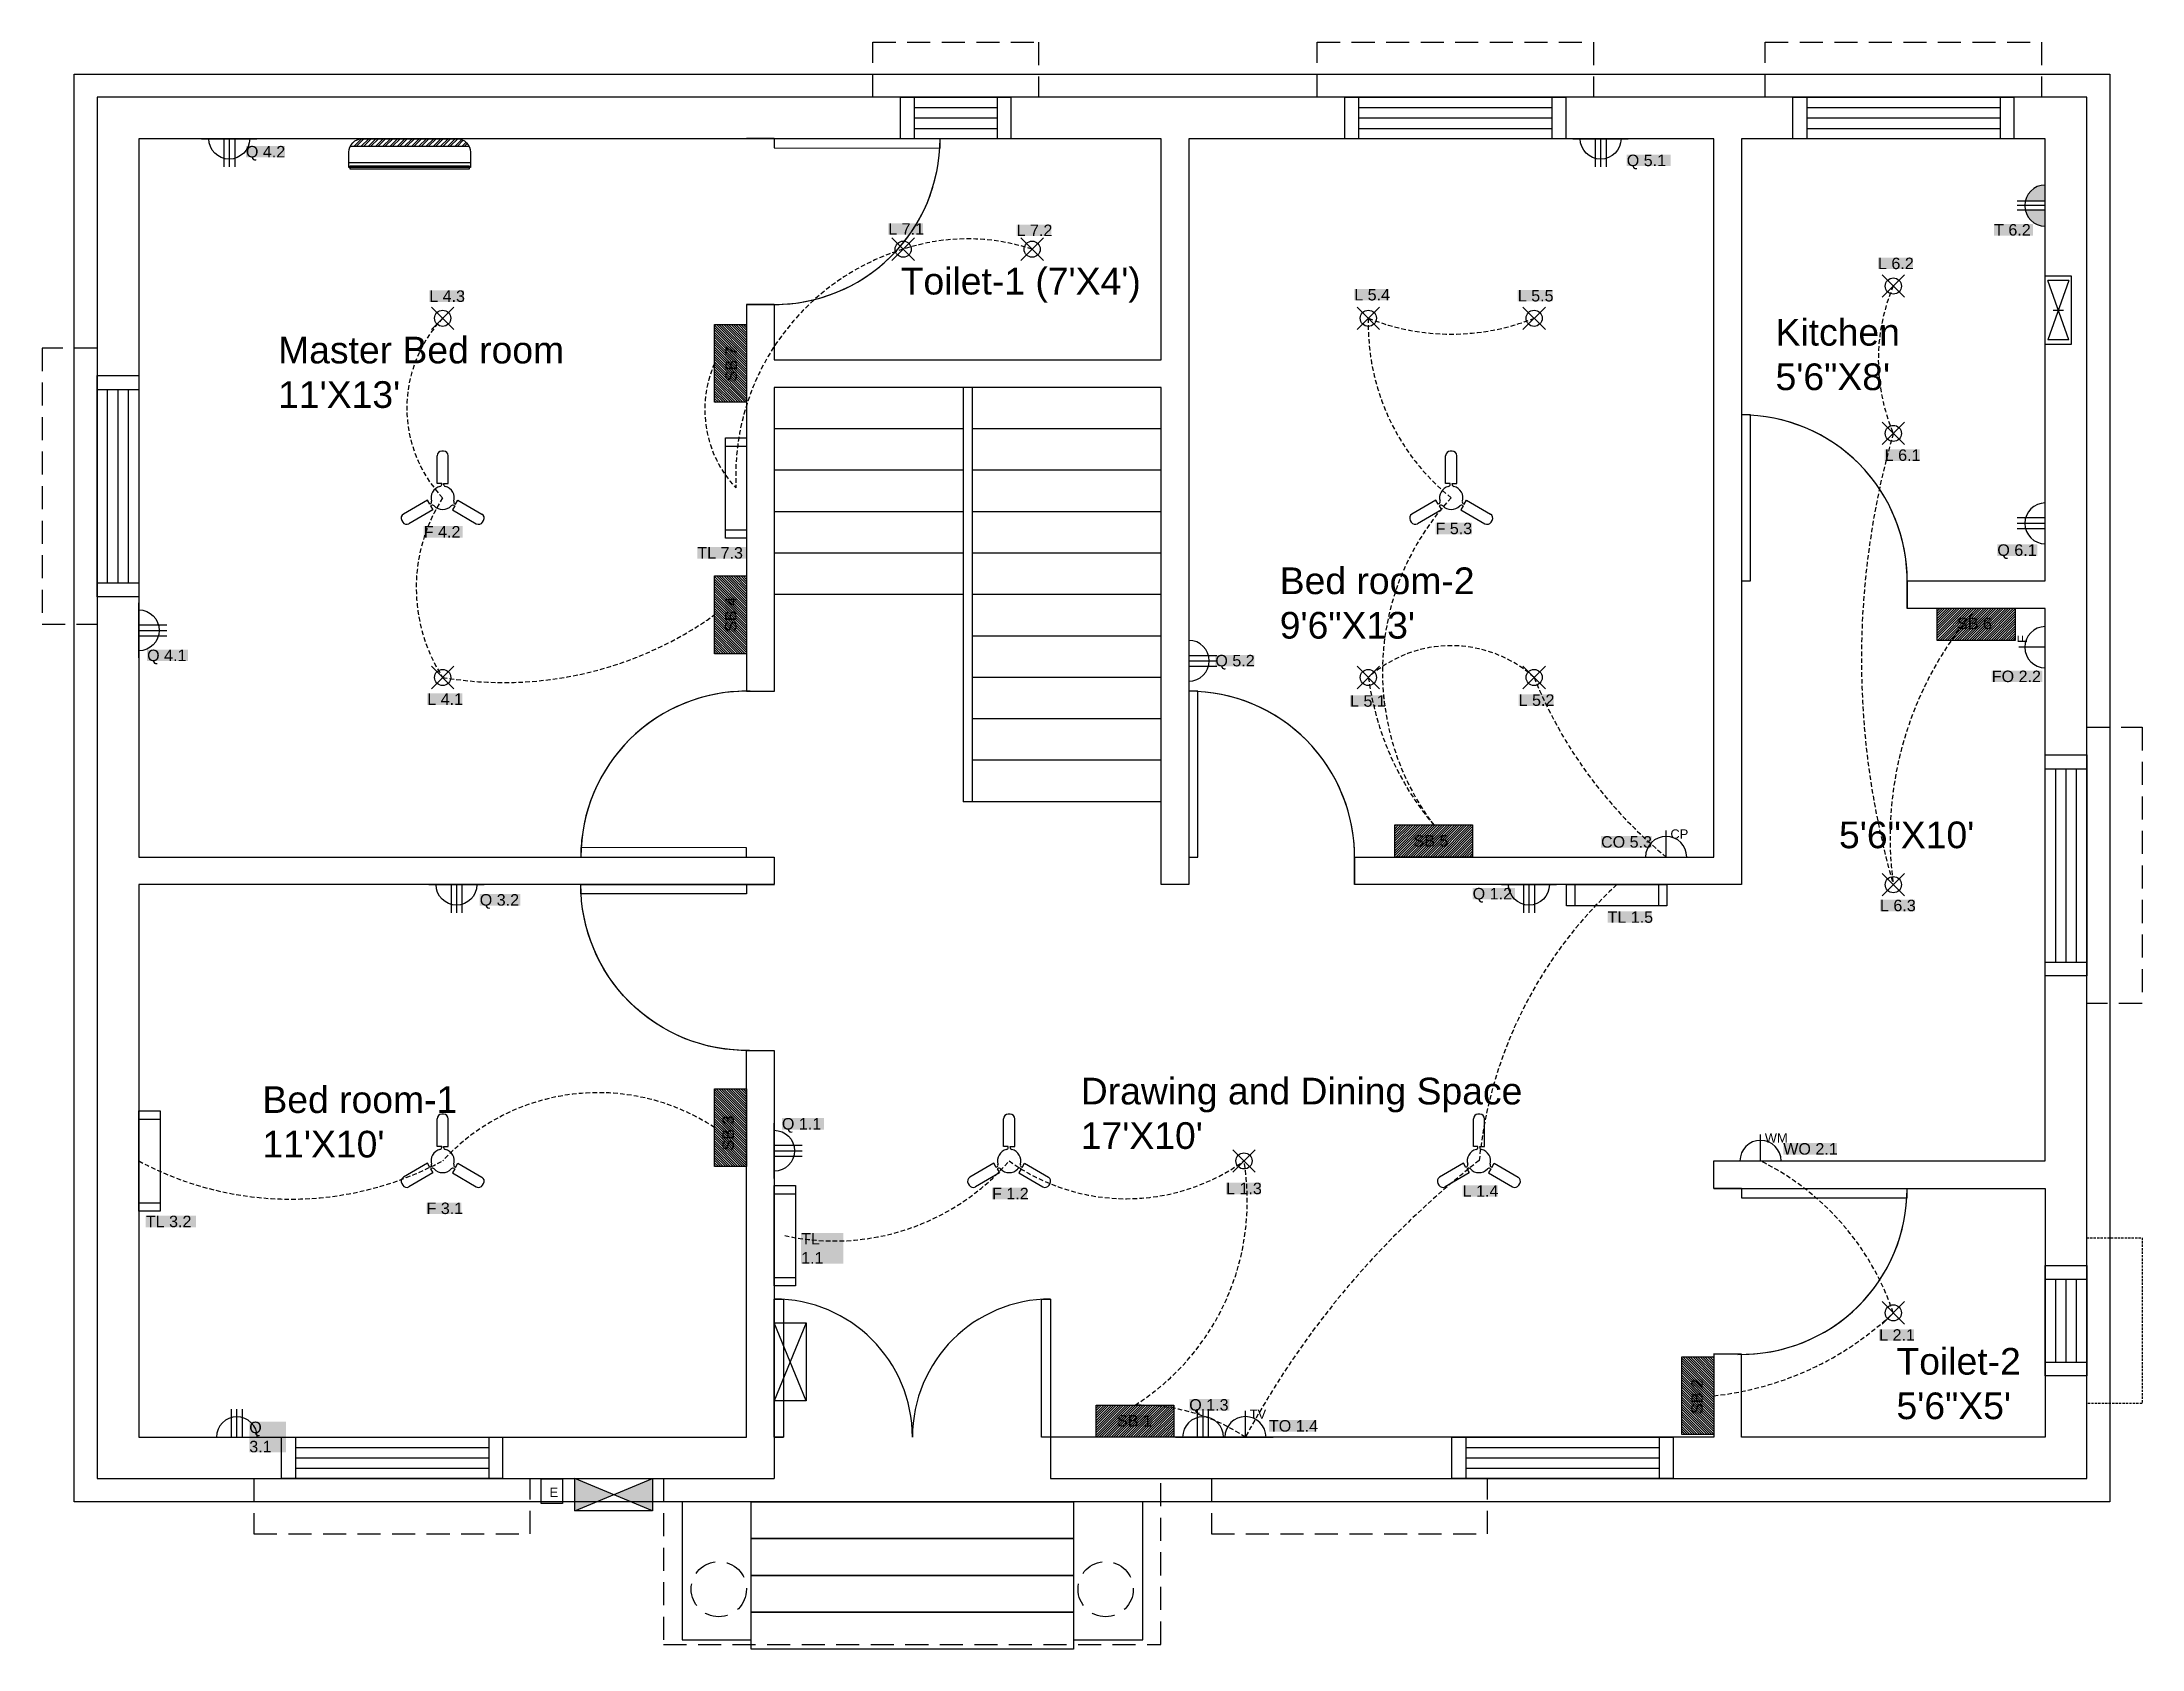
# Model space of a CAD drawing. Header units: inches. Extents: x -379 to 1743, y -32 to 319.
# Drawn here: x 1286.7 to 1742.7, y -29.8 to 319.2 of the extents above; entities that cross this region are included whole.
import ezdxf

# ---------------------------------------------------------------- set-up
doc = ezdxf.new("R2010")
doc.units = ezdxf.units.IN
doc.header["$MEASUREMENT"] = 0
doc.linetypes.add('DASHEDX2', pattern=[1.5, 1, -0.5])
doc.linetypes.add('HIDDENX2', pattern=[0.75, 0.5, -0.25])
for name, color, linetype in [('1.5rm Cable', 3, 'DASHEDX2'), ('2.5rm Cable', 2, 'DASHEDX2'), ('Annotation', 1, 'Continuous'), ('Door', 1, 'Continuous'), ('Stair', 2, 'Continuous'), ('Sun shade', 6, 'HIDDENX2'), ('Text', 3, 'Continuous'), ('Wall', 7, 'Continuous'), ('window', 1, 'Continuous')]:
    doc.layers.add(name, color=color, linetype=linetype)
doc.layers.add('Electrical Load', color=7, linetype='Continuous', true_color=0xffaf89)
doc.styles.get("Standard").update_dxf_attribs({"font": ''})
doc.styles.get('Standard').set_extended_font_data('Arial')

msp = doc.modelspace()

# ---------------------------------------------------------------- texts
at = {"layer": 'Annotation', "char_height": 2.5, "attachment_point": 1, "bg_fill": 1, "box_fill_scale": 1, "bg_fill_color": 7, "bg_fill_transparency": 0}
for s, width, insert in [('Q 4.2', 8.5145, (1330.96, 296.59)), ('Q 5.1', 9.5219, (1630.8, 294.7)), ('L 7.1', 7.58, (1470.44, 279.81)), ('L 7.2', 7.58, (1498.31, 279.51)), ('T 6.2', 8.4701, (1710.57, 279.62)), ('L 6.2', 7.58, (1685.36, 272.33)), ('L 4.3', 7.58, (1370.77, 265.22)), ('L 5.4', 7.58, (1571.63, 265.53)), ('L 5.5', 7.58, (1607.14, 265.31)), ('L 6.1', 7.58, (1686.82, 230.69)), ('F 5.3', 7.9457, (1589.28, 214.77)), ('F 4.2', 8.437, (1369.59, 214.04)), ('Q 6.1', 8.6854, (1711.27, 210.07)), ('TL 7.3', 10.6275, (1428.99, 209.46)), ('SB 6', 7.58, (1702.51, 194.14)), ('Q 4.1', 8.8633, (1309.51, 187.2)), ('Q 5.2', 8.4641, (1541.47, 186.06)), ('FO 2.2', 10.9603, (1710.07, 182.65)), ('L 4.1', 7.58, (1370.35, 177.71)), ('L 5.1', 7.58, (1570.72, 177.3)), ('L 5.2', 7.58, (1607.33, 177.49)), ('SB 5', 7.58, (1584.51, 146.91)), ('CO 5.3', 10.9944, (1625.22, 146.69)), ('Q 3.2', 8.8043, (1381.74, 134.1)), ('Q 1.2', 9.1699, (1597.34, 135.45)), ('L 6.3', 7.58, (1685.79, 132.89)), ('TL 1.5', 9.6115, (1626.63, 130.37)), ('Q 1.1', 9.1699, (1447.35, 85.47)), ('WO 2.1', 11.6682, (1664.78, 80.02)), ('F 1.2', 7.58, (1492.98, 70.32)), ('L 1.3', 7.58, (1543.8, 71.44)), ('L 1.4', 7.58, (1595.17, 70.88)), ('TL 3.2', 10.8871, (1309.23, 64.27)), ('F 3.1', 7.58, (1370.18, 67.12)), ('TL 1.1', 9.1699, (1451.53, 60.52)), ('L 2.1', 7.58, (1685.61, 39.61)), ('Q 1.3', 8.7288, (1535.8, 24.43)), ('Q 3.1', 7.9797, (1331.69, 19.54)), ('SB 1', 7.58, (1520.12, 20.98)), ('TO 1.4', 10.3448, (1553.1, 19.87))]:
    msp.add_mtext_dynamic_manual_height_columns(s, width=width, gutter_width=1, heights=[0], dxfattribs=dict(at, insert=insert))
at = {"layer": 'Annotation', "char_height": 2.5, "attachment_point": 1, "rotation": 90, "bg_fill": 1, "box_fill_scale": 1, "bg_fill_color": 7, "bg_fill_transparency": 0}
for s, insert in [('SB 7', (1435.08, 245.46)), ('SB 4', (1434.98, 191.05)), ('SB 3', (1434.43, 78.43)), ('SB 2', (1644.81, 21.22))]:
    msp.add_mtext_dynamic_manual_height_columns(s, width=7.58, gutter_width=1, heights=[0], dxfattribs=dict(at, insert=insert))
at = {"layer": 'Text', "attachment_point": 1}
for s, width, insert, char_height in [("Toilet-1 (7'X4')", 72.5537, (1473.14, 270.12), 5.7972), ("Master Bed room\\P11'X13'", 72.5537, (1337.96, 255.16), 5.7972), ('Kitchen\\P5\'6"X8\'', 72.5537, (1663.11, 259.02), 5.797), ('Bed room-2\\P9\'6"X13\'', 72.5537, (1555.45, 205.05), 5.797), ('5\'6"X10\'', 38.6006, (1676.89, 149.87), 5.797), ("Bed room-1\\P11'X10'", 72.5537, (1334.55, 92.37), 5.797), ("Drawing and Dining Space\\P17'X10'", 96.3438, (1512.25, 94.23), 5.7972), ('Toilet-2\\P5\'6"X5\'', 72.5537, (1689.37, 35.54), 5.797)]:
    msp.add_mtext_dynamic_manual_height_columns(s, width=width, gutter_width=28.99, heights=[0], dxfattribs=dict(at, insert=insert, char_height=char_height))

# ---------------------------------------------------------------- blocks, each defined once
blk = doc.blocks.new('Window')
for p, q in [((3, 9), (3, 0)), ((3, 6.75), (45, 6.75)), ((45, 9), (45, 0)), ((3, 4.5), (45, 4.5)), ((3, 2.25), (45, 2.25))]:
    blk.add_line(p, q)
blk.add_lwpolyline([(0, 9), (48, 9), (48, 0), (0, 0)], close=True)
blk = doc.blocks.new('Ventilator')
for p, q in [((3, 9), (3, 0)), ((3, 6.75), (21, 6.75)), ((21, 9), (21, 0)), ((3, 4.5), (21, 4.5)), ((3, 2.25), (21, 2.25))]:
    blk.add_line(p, q)
blk.add_lwpolyline([(0, 9), (24, 9), (24, 0), (0, 0)], close=True)
blk = doc.blocks.new('Door')
for p, q in [((0, 30), (0, -9)), ((0, 0), (2, 0)), ((60, 0), (60, -9))]:
    blk.add_line(p, q)
for points in [[(0, 30), (2, 30), (2, 0), (0, 0)], [(58, 30), (60, 30), (60, 0), (58, 0)]]:
    blk.add_lwpolyline(points, close=True)
for centre, start, end in [((0, 0), 0, 90), ((60, 0), 90, 180)]:
    blk.add_arc(centre, 30, start, end)
blk = doc.blocks.new('*U5')
for p, q in [((0, 0), (2, 0.01)), ((0, 0), (2, 0)), ((0, 0), (2, 0)), ((0, 0), (0, -6)), ((36, 0), (36, -6))]:
    blk.add_line(p, q)
blk.add_lwpolyline([(0, 0), (2, 0), (2, 36), (0, 36)], close=True)
for start in [359.9352, 358.8919]:
    blk.add_arc((0.01, 0), 36, start, 90.0107)
blk = doc.blocks.new('Q')
for p, q in [((-1.19, 0), (-1.19, 6.09)), ((0, 0), (0, 6.09)), ((1.19, 0), (1.19, 6.09)), ((-6, 0), (6, 0))]:
    blk.add_line(p, q)
blk.add_arc((0, 0), 4.44, 0, 180)
blk = doc.blocks.new('*U12')
for p, q in [((-1.21, -3.17), (-1.21, 2.83)), ((0.21, 3.83), (-0.21, 3.83)), ((1.21, -3.17), (1.21, 2.83)), ((-0.2, -3.17), (-1.21, -3.17)), ((-0.2, -3.35), (-0.2, -3.17)), ((0.2, -3.35), (0.2, -3.17)), ((0.2, -3.17), (1.21, -3.17))]:
    blk.add_line(p, q)
for centre, radius, start, end in [((-0.21, 2.83), 1, 90, 180), ((0.21, 2.83), 1, 0, 90), ((-0.7, -3.35), 0.5, 283.2907, 0), ((0.7, -3.35), 0.5, 180, 256.7093)]:
    blk.add_arc(centre, radius, start, end)
blk = doc.blocks.new('*U13')
at = {"color": 0, "linetype": 'ByBlock', "lineweight": -2, "transparency": 16777216}
blk.add_blockref('*U12', (482.03, 289.96), dxfattribs=at)
for p, rotation in [((476.56, 280.5), 120), ((487.49, 280.5), 240)]:
    blk.add_blockref('*U12', p, dxfattribs=dict(at, rotation=rotation))
blk = doc.blocks.new('F')
for start, end in [(103.2907, 196.7093), (343.2907, 76.7093), (223.2907, 316.7093)]:
    blk.add_arc((0, 0), 2.54, start, end)
blk.add_blockref('*U13', (-482.03, -283.65))
blk = doc.blocks.new('EF')
for p, q in [((-6.47, 5.09), (6.47, 0.56)), ((6.47, 5.09), (-6.47, 0.56)), ((-6.47, 5.09), (-6.47, 0.56)), ((6.47, 5.09), (6.47, 0.56)), ((0, 1.72), (0, 3.92))]:
    blk.add_line(p, q)
blk.add_lwpolyline([(-7.46, 5.63), (7.46, 5.63), (7.46, 0), (-7.46, 0)], close=True)
blk = doc.blocks.new('AC')
h = blk.add_hatch()
h.set_pattern_fill('ANSI32', color=256)
h.set_pattern_definition([(45, (-473.6327, -235.8305), (-0.26516504, 0.26516504), []), (45, (-473.4559, -235.8305), (-0.26516504, 0.26516504), [])])
h.paths.add_polyline_path([(4.37, -0.55, 0.283434), (3.48, 0), (-3.48, 0, 0.283434), (-4.37, -0.55)])
for p, q in [((-4.37, -0.55), (4.37, -0.55)), ((-4.48, -1.74), (4.48, -1.74))]:
    blk.add_line(p, q)
blk.add_lwpolyline([(-3.48, 0), (3.48, 0, -0.414214), (4.48, -1), (4.48, -2.11), (-4.48, -2.11), (-4.48, -1, -0.414214)], format="xyb", close=True)
blk.add_lwpolyline([(-4.38, -2), (4.38, -2), (4.38, -2.23), (-4.38, -2.23)], close=True)
blk = doc.blocks.new('TB')
for p, q in [((-9.09, 4.62), (-9.09, 0)), ((9.09, 4.62), (9.09, 0))]:
    blk.add_line(p, q)
blk.add_lwpolyline([(-10.9, 4.62), (10.9, 4.62), (10.9, 0), (-10.9, 0)], close=True)
blk = doc.blocks.new('T')
h = blk.add_hatch(color=256)
h.dxf.hatch_style = 1
h.paths.add_polyline_path([(-0.99, 0), (-0.99, 4.36, 0.35004), (-4.47, 0)])
h.paths.add_polyline_path([(0.99, 0), (4.47, 0, 0.35004), (0.99, 4.36)])
for p, q in [((-0.99, 0), (-0.99, 6.09)), ((0, 0), (0, 6.09)), ((0.99, 0), (0.99, 6.09)), ((-6, 0), (6, 0))]:
    blk.add_line(p, q)
blk.add_arc((0, 0), 4.47, 0, 180)
blk = doc.blocks.new('SB')
h = blk.add_hatch()
h.set_pattern_fill('ANSI31', color=256, scale=3)
h.set_pattern_definition([(45, (-610.8394, -80.7557), (-0.26516504, 0.26516504), [])])
h.paths.add_polyline_path([(-8.45, 6.96), (-8.45, 0), (8.45, 0), (8.45, 6.96)])
blk.add_lwpolyline([(-8.45, 6.96), (8.45, 6.96), (8.45, 0), (-8.45, 0)], close=True)
blk = doc.blocks.new('*U23')
for p, q in [((0, 0), (0, 5.76)), ((-6, 0), (6, 0))]:
    blk.add_line(p, q)
blk.add_arc((0, 0), 4.47, 0, 180)
at = {"insert": (0.93, 6), "char_height": 2, "attachment_point": 1}
blk.add_mtext_dynamic_manual_height_columns('TV', width=2.0692, gutter_width=2, heights=[0], dxfattribs=at)
blk = doc.blocks.new('*U24')
for p, q in [((0, 0), (0, 5.76)), ((-6, 0), (6, 0))]:
    blk.add_line(p, q)
blk.add_arc((0, 0), 4.47, 0, 180)
at = {"insert": (0.93, 6), "char_height": 2, "attachment_point": 1}
blk.add_mtext_dynamic_manual_height_columns('WM', width=2.0692, gutter_width=2, heights=[0], dxfattribs=at)
blk = doc.blocks.new('FO')
for p, q in [((0, 0), (0, 5.76)), ((-6, 0), (6, 0))]:
    blk.add_line(p, q)
blk.add_arc((0, 0), 4.47, 0, 180)
at = {"insert": (0.93, 6), "char_height": 2, "attachment_point": 1}
blk.add_mtext_dynamic_manual_height_columns('F', width=2.0692, gutter_width=2, heights=[0], dxfattribs=at)
blk = doc.blocks.new('EM')
blk.add_lwpolyline([(0, 5.35), (4.66, 5.35), (4.66, 0), (0, 0)], close=True)
at = {"insert": (1.85, 3.41), "char_height": 2, "attachment_point": 1}
blk.add_mtext_dynamic_manual_height_columns('E', width=4.3818, gutter_width=1, heights=[0], dxfattribs=at)
blk = doc.blocks.new('MDB')
h = blk.add_hatch(color=256)
h.dxf.hatch_style = 1
h.paths.add_polyline_path([(-8.45, 0), (0, 3.48), (-8.45, 6.96)])
h.paths.add_polyline_path([(8.45, 0), (8.45, 6.96), (0, 3.48)])
for p, q in [((-8.45, 6.96), (8.45, 0)), ((8.45, 6.96), (-8.45, 0))]:
    blk.add_line(p, q)
blk.add_lwpolyline([(-8.45, 6.96), (8.45, 6.96), (8.45, 0), (-8.45, 0)], close=True)
blk = doc.blocks.new('DB')
for p, q in [((-8.45, 6.96), (8.45, 0)), ((8.45, 6.96), (-8.45, 0))]:
    blk.add_line(p, q)
blk.add_lwpolyline([(-8.45, 6.96), (8.45, 6.96), (8.45, 0), (-8.45, 0)], close=True)
blk = doc.blocks.new('CO')
for p, q in [((0, 0), (0, 5.76)), ((-6, 0), (6, 0))]:
    blk.add_line(p, q)
blk.add_arc((0, 0), 4.47, 0, 180)
at = {"insert": (0.93, 6), "char_height": 2, "attachment_point": 1}
blk.add_mtext_dynamic_manual_height_columns('CP', width=2.0692, gutter_width=2, heights=[0], dxfattribs=at)
blk = doc.blocks.new('L')
for p, q in [((-2.44, 2.44), (2.44, -2.44)), ((2.44, 2.44), (-2.44, -2.44))]:
    blk.add_line(p, q)
blk.add_circle((0, 0), 1.75)

# ---------------------------------------------------------------- linework, layer by layer
at = {"layer": '1.5rm Cable'}
for centre, radius, start, end in [((1488.94, 224.84), 51.63, 107.1868, 182.7973), ((1487.69, 231.72), 44.69, 71.7429, 108.2571), ((1726.39, 250.16), 40.96, 157.0044, 202.9956), ((1394.25, 239.66), 28.34, 136.5259, 223.474), ((1623.08, 257.84), 48.41, 178.4393, 231.111), ((1592.69, 304.46), 48.74, 248.3288, 291.6712), ((1455.37, 239.33), 24.76, 156.0813, 223.3983), ((1858.61, 185.16), 176.85, 163.9147, 196.0853), ((1403.99, 200.66), 36.04, 147.2418, 212.7583), ((1633.06, 182.38), 55.3, 136.9045, 216.9841), ((1763.39, 146.45), 75.41, 138.7605, 187.8422), ((1386.91, 258.78), 78.73, 260.331, 305.5886), ((1592.69, 161.12), 26.94, 48.0722, 131.9278), ((1636.73, 189.5), 62.6, 187.652, 220.1696), ((1701.63, 217.99), 98.12, 202.0445, 230.606), ((1692.42, 66.96), 94.11, 132.6648, 174.3276), ((1407.46, 45.09), 45.89, 56.5898, 137.3827), ((1340.69, 137.56), 69.7, 241.7411, 298.2589), ((1458.78, 108.78), 50.01, 257.4987, 319.2904), ((1522.19, 111.66), 43.71, 234.3173, 305.6827), ((1495.89, 67.46), 52.52, 302.3958, 9.5301), ((1715.85, -74.13), 190.59, 127.9005, 151.7233), ((1642.68, 91.6), 66.81, 276.0186, 313.5222), ((1524.94, -18.54), 41.67, 56.3936, 91.2469)]:
    msp.add_arc(centre, radius, start, end, dxfattribs=at)
at = {"layer": '2.5rm Cable'}
msp.add_arc((1634.66, 25.06), 56.97, 18.5274, 63.7626, dxfattribs=at)
at = {"layer": 'Stair'}
for p, q in [((1486.69, 244.16), (1486.69, 154.16)), ((1488.69, 244.16), (1488.69, 154.16)), ((1486.69, 235.16), (1445.69, 235.16)), ((1529.69, 235.16), (1488.69, 235.16)), ((1486.69, 226.16), (1445.69, 226.16)), ((1529.69, 226.16), (1488.69, 226.16)), ((1486.69, 217.16), (1445.69, 217.16)), ((1529.69, 217.16), (1488.69, 217.16)), ((1486.69, 208.16), (1445.69, 208.16)), ((1529.69, 208.16), (1488.69, 208.16)), ((1486.69, 199.16), (1445.69, 199.16)), ((1529.69, 199.16), (1488.69, 199.16)), ((1529.69, 190.16), (1488.69, 190.16)), ((1529.69, 181.16), (1488.69, 181.16)), ((1529.69, 172.16), (1488.69, 172.16)), ((1529.69, 163.16), (1488.69, 163.16)), ((1529.69, 154.16), (1486.69, 154.16))]:
    msp.add_line(p, q, dxfattribs=at)
at = {"layer": 'Stair', "lineweight": 25}
for points in [[(1293.69, 312.16), (1735.69, 312.16), (1735.69, 2.16), (1293.69, 2.16)], [(1440.69, 2.16), (1425.69, 2.16), (1425.69, -27.84), (1440.69, -27.84)], [(1440.69, 2.16), (1510.69, 2.16), (1510.69, -5.84), (1440.69, -5.84)], [(1525.69, 2.16), (1510.69, 2.16), (1510.69, -27.84), (1525.69, -27.84)], [(1440.69, -5.84), (1510.69, -5.84), (1510.69, -13.84), (1440.69, -13.84)], [(1440.69, -13.84), (1510.69, -13.84), (1510.69, -21.84), (1440.69, -21.84)], [(1440.69, -21.84), (1510.69, -21.84), (1510.69, -29.84), (1440.69, -29.84)]]:
    msp.add_lwpolyline(points, close=True, dxfattribs=at)
at = {"layer": 'Stair'}
msp.add_lwpolyline([(1535.69, 136.16), (1529.69, 136.16), (1529.69, 244.16), (1445.69, 244.16), (1445.69, 178.16)], dxfattribs=at)
at = {"layer": 'Sun shade', "lineweight": 25, "ltscale": 10}
for p, q in [((1467.08, 307.16), (1467.08, 319.16)), ((1467.08, 319.16), (1503.08, 319.16)), ((1503.08, 319.16), (1503.08, 307.16)), ((1563.57, 307.16), (1563.57, 319.16)), ((1563.57, 319.16), (1623.57, 319.16)), ((1623.57, 319.16), (1623.57, 307.16)), ((1660.88, 307.16), (1660.88, 319.16)), ((1660.88, 319.16), (1720.88, 319.16)), ((1720.88, 319.16), (1720.88, 307.16)), ((1298.69, 252.7), (1286.69, 252.7)), ((1286.69, 252.7), (1286.69, 192.7)), ((1286.69, 192.7), (1298.69, 192.7)), ((1730.69, 170.33), (1742.69, 170.33)), ((1742.69, 170.33), (1742.69, 110.33)), ((1742.69, 110.33), (1730.69, 110.33)), ((1332.71, 7.16), (1332.71, -4.84)), ((1392.71, -4.84), (1392.71, 7.16)), ((1540.6, 7.16), (1540.6, -4.84)), ((1600.6, -4.84), (1600.6, 7.16)), ((1332.71, -4.84), (1392.71, -4.84)), ((1540.6, -4.84), (1600.6, -4.84))]:
    msp.add_line(p, q, dxfattribs=at)
at = {"layer": 'Sun shade', "lineweight": 25}
for p, q in [((1730.69, 59.48), (1742.69, 59.48)), ((1742.69, 59.48), (1742.69, 23.48)), ((1742.69, 23.48), (1730.69, 23.48))]:
    msp.add_line(p, q, dxfattribs=at)
at = {"layer": 'Sun shade', "lineweight": 25, "ltscale": 10}
msp.add_lwpolyline([(1421.65, 7.16), (1421.65, -28.84), (1529.65, -28.84), (1529.65, 7.16)], dxfattribs=at)
for centre in [(1433.65, -16.84), (1517.65, -16.84)]:
    msp.add_circle(centre, 6, dxfattribs=at)
at = {"layer": 'Wall'}
for points in [[(1649.69, 70.16), (1721.69, 70.16), (1721.69, 16.16), (1655.69, 16.16), (1655.69, 34.16), (1649.69, 34.17), (1649.69, 16.16), (1505.69, 16.16), (1505.69, 7.16), (1730.69, 7.16), (1730.69, 307.16), (1298.69, 307.16), (1298.69, 7.16), (1445.69, 7.16)], [(1439.69, 262.17), (1445.69, 262.17), (1445.69, 250.16), (1529.69, 250.16), (1529.69, 298.16), (1439.69, 298.16), (1307.69, 298.16), (1307.69, 142.16), (1445.69, 142.16), (1445.69, 136.16), (1307.69, 136.16), (1307.69, 16.16), (1439.69, 16.16), (1439.69, 100.17), (1445.65, 100.16), (1445.65, 7.16)], [(1691.68, 202.16), (1721.69, 202.16), (1721.69, 298.16), (1655.69, 298.16), (1655.69, 136.16), (1571.68, 136.16), (1571.68, 142.16), (1649.69, 142.16), (1649.69, 298.16), (1535.69, 298.16), (1535.69, 136.16)], [(1649.69, 70.17), (1649.69, 76.16), (1721.69, 76.16), (1721.69, 196.16), (1691.68, 196.16), (1691.68, 202.16)]]:
    msp.add_lwpolyline(points, dxfattribs=at)
at = {"layer": 'Wall', "lineweight": 25}
msp.add_lwpolyline([(1439.69, 262.17), (1439.69, 178.16), (1445.73, 178.16)], dxfattribs=at)

# ---------------------------------------------------------------- block references
at = {"layer": 'Door'}
for p, rotation in [((1445.69, 298.17), 269.9352348169244), ((1439.69, 142.16), 89.93523481692492), ((1655.69, 70.16), 269.9352348169244)]:
    msp.add_blockref('*U5', p, dxfattribs=dict(at, rotation=rotation))
for name, p in [('*U5', (1655.69, 202.16)), ('*U5', (1535.69, 142.16)), ('Door', (1445.69, 16.16))]:
    msp.add_blockref(name, p, dxfattribs=at)
at = {"layer": 'Door', "xscale": -1, "rotation": 89.93523481692483}
msp.add_blockref('*U5', (1439.69, 136.16), dxfattribs=at)
at = {"layer": 'Electrical Load', "xscale": -1}
for p, rotation in [((1327.34, 298.16), 180), ((1625.13, 298.16), 180), ((1307.69, 191.39), 270), ((1376.69, 136.16), 180), ((1609.57, 136.16), 180), ((1445.65, 78.37), 270)]:
    msp.add_blockref('Q', p, dxfattribs=dict(at, rotation=rotation))
at = {"layer": 'Electrical Load', "xscale": 2.952688113210628, "yscale": 2.952688113210628, "zscale": 2.952688113210628}
msp.add_blockref('AC', (1366.52, 298.16), dxfattribs=at)
at = {"layer": 'Electrical Load'}
for name, p, rotation in [('T', (1721.69, 283.63), 90), ('EF', (1721.69, 260.93), 270), ('SB', (1439.69, 249.37), 90), ('TB', (1439.69, 222.32), 90), ('Q', (1721.69, 214.61), 90), ('SB', (1439.69, 194.75), 90), ('FO', (1721.69, 187.72), 90), ('Q', (1535.69, 184.77), 270), ('SB', (1439.69, 83.4), 90), ('TB', (1312.31, 76.16), 90), ('TB', (1450.27, 59.95), 90), ('DB', (1445.65, 32.54), 270), ('SB', (1649.69, 25.17), 90), ('MDB', (1410.82, 7.16), 180)]:
    msp.add_blockref(name, p, dxfattribs=dict(at, rotation=rotation))
for name, p in [('L', (1473.69, 274.16)), ('L', (1501.69, 274.16)), ('L', (1688.69, 266.16)), ('L', (1373.69, 259.16)), ('L', (1574.69, 259.16)), ('L', (1610.69, 259.16)), ('L', (1688.69, 234.16)), ('F', (1373.69, 220.16)), ('F', (1592.69, 220.16)), ('SB', (1706.69, 189.21)), ('L', (1373.69, 181.16)), ('L', (1574.69, 181.16)), ('L', (1610.69, 181.16)), ('SB', (1588.89, 142.16)), ('CO', (1639.36, 142.16)), ('L', (1688.69, 136.16)), ('TB', (1628.64, 131.54)), ('F', (1373.69, 76.16)), ('F', (1496.7, 76.16)), ('F', (1598.7, 76.16)), ('*U24', (1659.85, 76.16)), ('L', (1547.69, 76.16)), ('L', (1688.69, 43.16)), ('SB', (1524.03, 16.16)), ('Q', (1329, 16.16)), ('Q', (1538.8, 16.16)), ('*U23', (1548, 16.16)), ('EM', (1395.05, 1.77))]:
    msp.add_blockref(name, p, dxfattribs=at)
at = {"layer": 'window'}
for name, p in [('Ventilator', (1473.08, 298.16)), ('Window', (1569.57, 298.16)), ('Window', (1666.88, 298.16)), ('Window', (1338.71, 7.16)), ('Window', (1592.85, 7.16))]:
    msp.add_blockref(name, p, dxfattribs=at)
at = {"layer": 'window', "rotation": 90}
for name, p in [('Window', (1307.69, 198.7)), ('Window', (1730.69, 116.33)), ('Ventilator', (1730.69, 29.48))]:
    msp.add_blockref(name, p, dxfattribs=at)

msp.set_redraw_order([(e.dxf.handle, doc.entitydb.next_handle()) for e in msp.query("TEXT MTEXT ATTDEF DIMENSION ARC_DIMENSION")])  # texts and dimensions are drawn at this point

doc.saveas('drawing.dxf')
